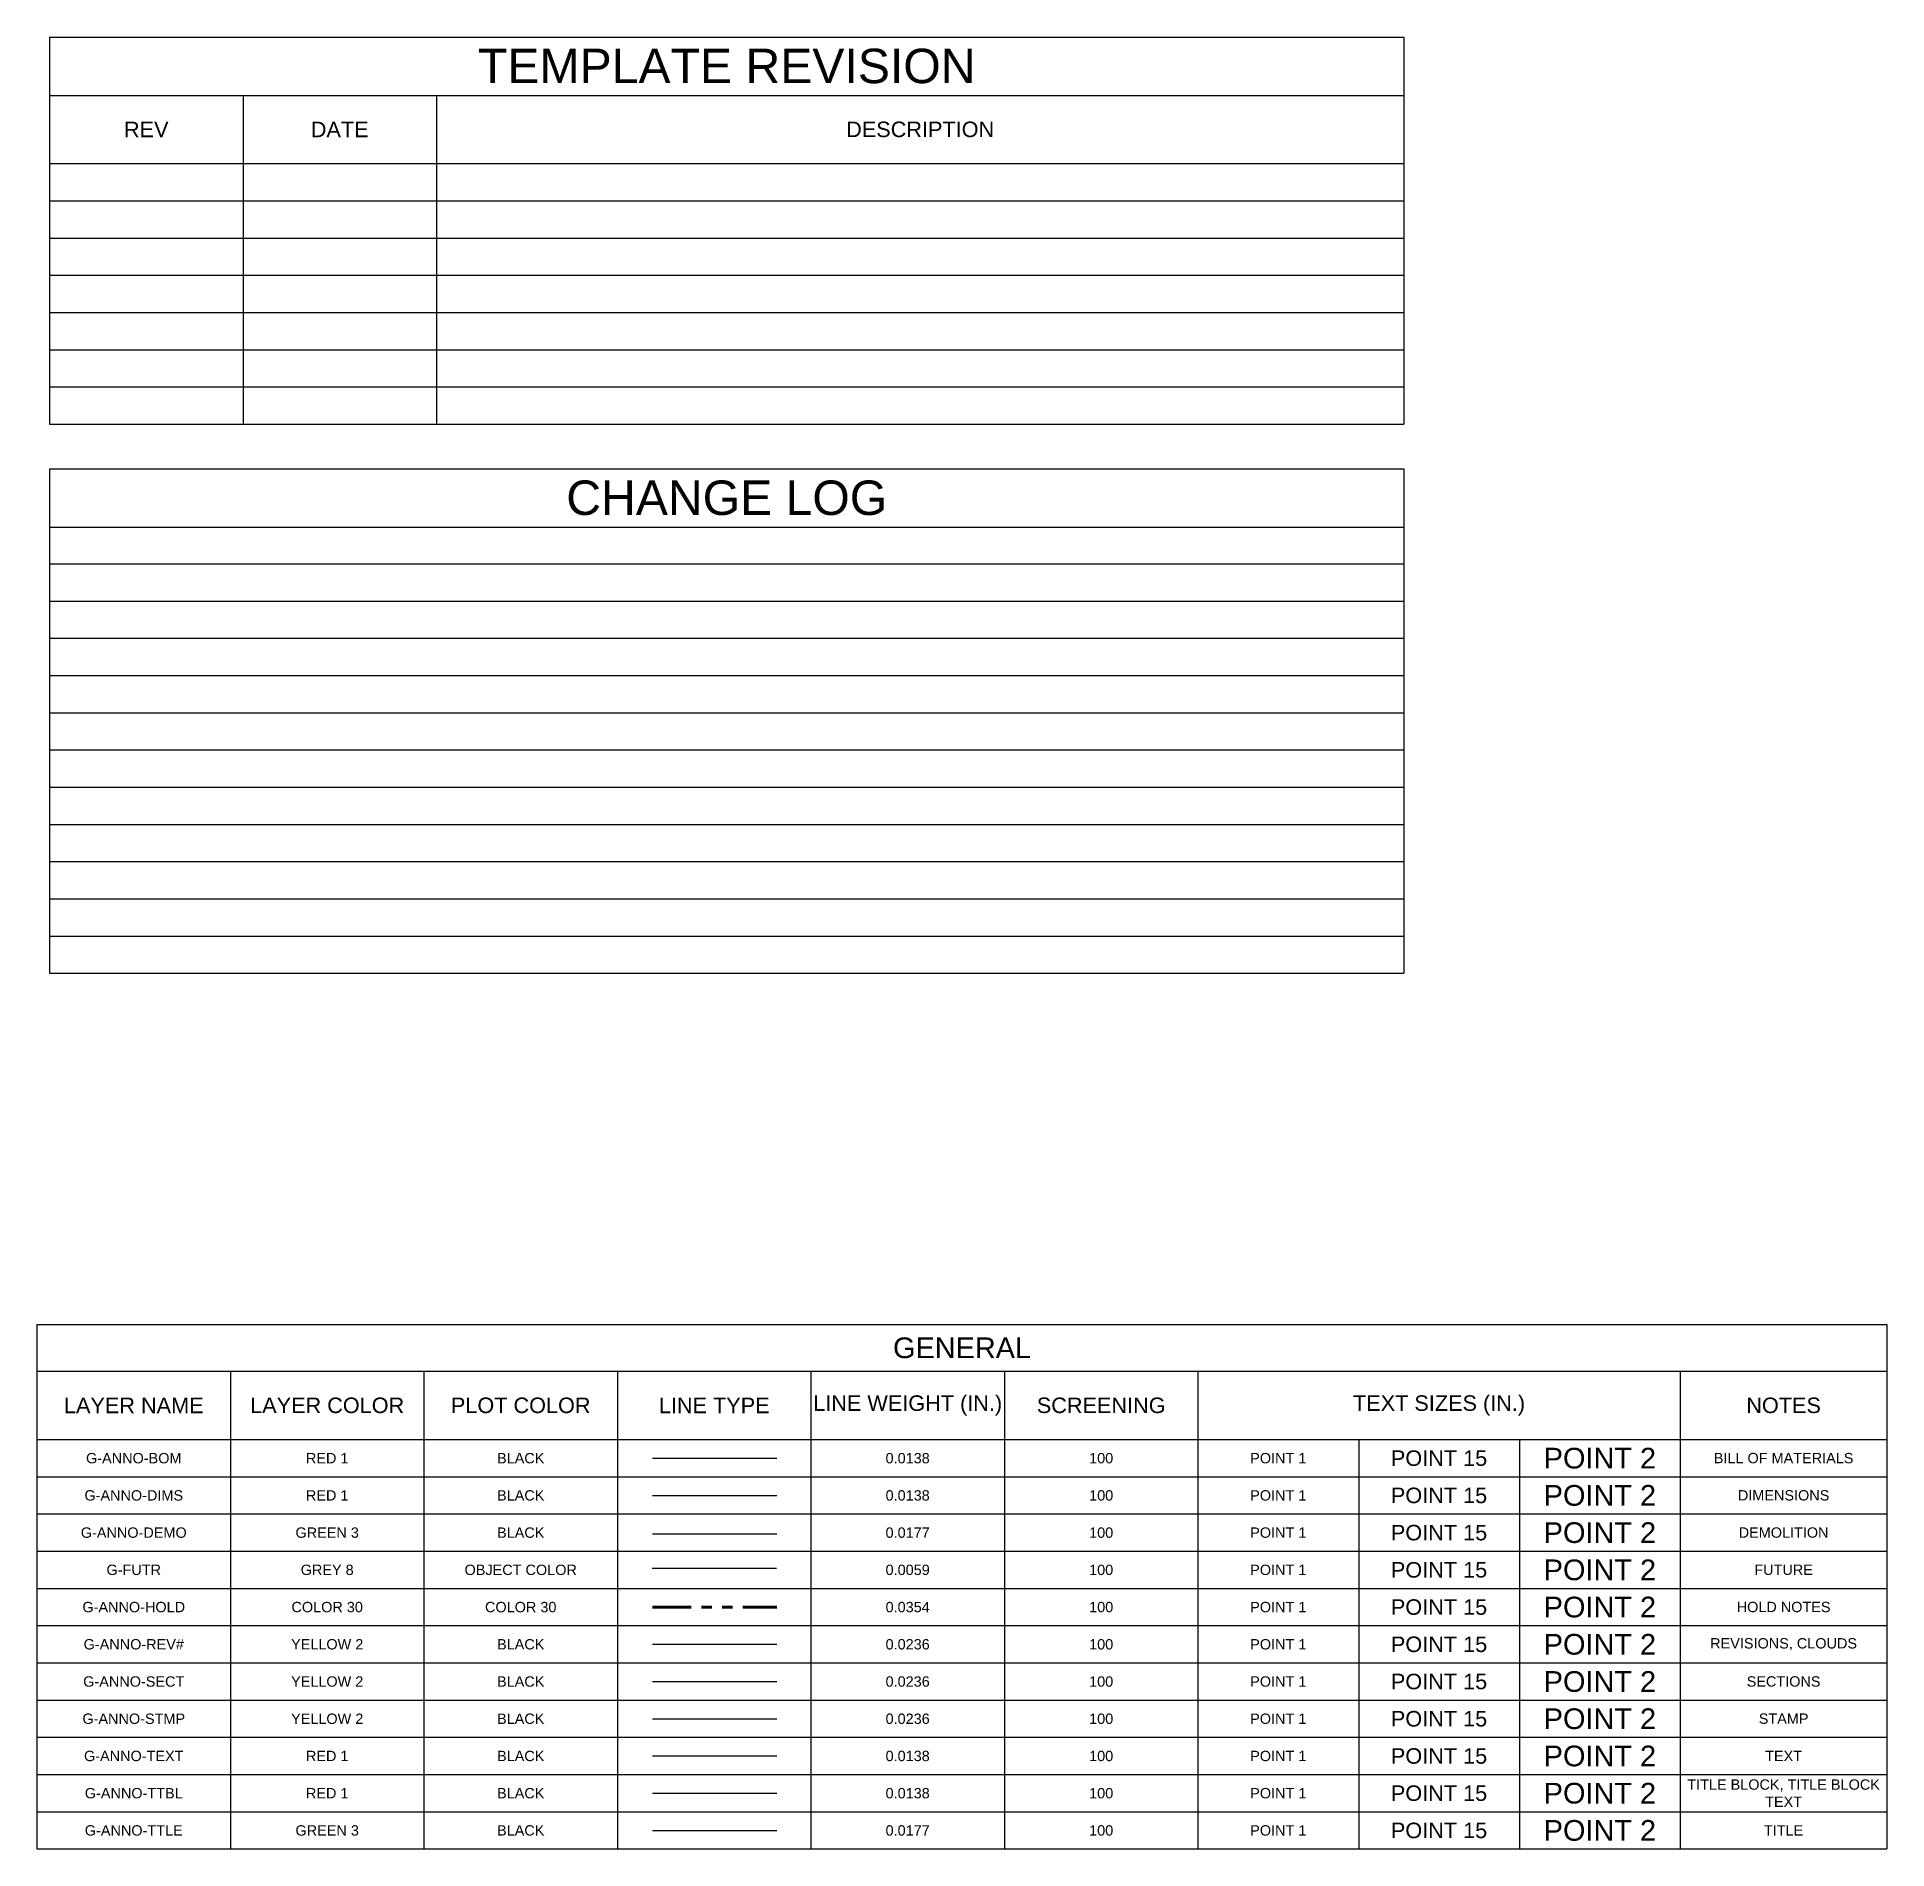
# Model space of a CAD drawing. Header units: inches. Extents: x -19.5 to 31, y -0.1 to 37.8.
# Drawn here: x -19.54 to -1.64, y 20.26 to 37.78 of the extents above; entities that cross this region are included whole.
import ezdxf
from ezdxf.enums import TextEntityAlignment as Align

# ---------------------------------------------------------------- set-up
doc = ezdxf.new("R2010")
doc.units = ezdxf.units.IN
doc.header["$MEASUREMENT"] = 0
doc.linetypes.add('PHANTOM4', pattern=[0.6875, 0.3125, 0.0625, -0.0625, 0.0625, -0.0625, 0.0625, -0.0625])
for name, color, linetype in [('G-ANNO-BOM', 1, 'Continuous'), ('G-ANNO-DEMO', 3, 'Continuous'), ('G-ANNO-DIMS', 1, 'Continuous'), ('G-ANNO-REV1', 2, 'Continuous'), ('G-ANNO-SECT', 2, 'Continuous'), ('G-ANNO-STMP', 2, 'Continuous'), ('G-ANNO-TEXT', 1, 'Continuous'), ('G-ANNO-TTBL', 1, 'Continuous'), ('G-ANNO-TTLE', 3, 'Continuous'), ('G-FUTR', 8, 'Continuous')]:
    doc.layers.add(name, color=color, linetype=linetype)
doc.layers.add('G-ANNO-HOLD', color=30, linetype='PHANTOM4', lineweight=90)
doc.styles.add('NEI-A', font='arial.ttf')

msp = doc.modelspace()

# ---------------------------------------------------------------- texts
at = {"layer": 'G-ANNO-BOM', "style": 'NEI-A'}
for s, height, p in [('G-ANNO-BOM', 0.1, (-18.603, 24.036)), ('RED 1', 0.1, (-16.732, 24.036)), ('BLACK', 0.1, (-14.86, 24.036)), ('0.0138', 0.1, (-11.117, 24.036)), ('100', 0.1, (-9.245, 24.036)), ('POINT 1', 0.1, (-7.532, 24.036)), ('POINT 15', 0.15, (-5.977, 24.036)), ('POINT 2', 0.2, (-4.421, 24.036))]:
    msp.add_text(s, height=height, dxfattribs=at).set_placement(p, align=Align.MIDDLE_CENTER)
at = {"layer": 'G-ANNO-BOM', "insert": (-2.644, 24.036), "char_height": 0.1, "width": 2, "attachment_point": 5, "style": 'NEI-A'}
msp.add_mtext('BILL OF MATERIALS', dxfattribs=at)
at = {"layer": 'G-ANNO-DEMO', "style": 'NEI-A'}
for s, height, p in [('G-ANNO-DEMO', 0.1, (-18.603, 23.316)), ('GREEN 3', 0.1, (-16.732, 23.316)), ('BLACK', 0.1, (-14.86, 23.316)), ('0.0177', 0.1, (-11.117, 23.316)), ('100', 0.1, (-9.245, 23.316)), ('POINT 1', 0.1, (-7.532, 23.316)), ('POINT 15', 0.15, (-5.977, 23.316)), ('POINT 2', 0.2, (-4.421, 23.316))]:
    msp.add_text(s, height=height, dxfattribs=at).set_placement(p, align=Align.MIDDLE_CENTER)
at = {"layer": 'G-ANNO-DEMO', "insert": (-2.644, 23.316), "char_height": 0.1, "width": 2, "attachment_point": 5, "style": 'NEI-A'}
msp.add_mtext('DEMOLITION', dxfattribs=at)
at = {"layer": 'G-ANNO-DIMS', "style": 'NEI-A'}
for s, height, p in [('G-ANNO-DIMS', 0.1, (-18.603, 23.676)), ('RED 1', 0.1, (-16.732, 23.676)), ('BLACK', 0.1, (-14.86, 23.676)), ('0.0138', 0.1, (-11.117, 23.676)), ('100', 0.1, (-9.245, 23.676)), ('POINT 1', 0.1, (-7.532, 23.676)), ('POINT 15', 0.15, (-5.977, 23.676)), ('POINT 2', 0.2, (-4.421, 23.676))]:
    msp.add_text(s, height=height, dxfattribs=at).set_placement(p, align=Align.MIDDLE_CENTER)
at = {"layer": 'G-ANNO-DIMS', "insert": (-2.644, 23.676), "char_height": 0.1, "width": 2, "attachment_point": 5, "style": 'NEI-A'}
msp.add_mtext('DIMENSIONS', dxfattribs=at)
at = {"layer": 'G-ANNO-HOLD', "style": 'NEI-A'}
for s, height, p in [('G-ANNO-HOLD', 0.1, (-18.603, 22.596)), ('COLOR 30', 0.1, (-16.732, 22.596)), ('COLOR 30', 0.1, (-14.86, 22.596)), ('0.0354', 0.1, (-11.117, 22.596)), ('100', 0.1, (-9.245, 22.596)), ('POINT 1', 0.1, (-7.532, 22.596)), ('POINT 15', 0.15, (-5.977, 22.596)), ('POINT 2', 0.2, (-4.421, 22.596))]:
    msp.add_text(s, height=height, dxfattribs=at).set_placement(p, align=Align.MIDDLE_CENTER)
at = {"layer": 'G-ANNO-HOLD', "insert": (-2.644, 22.596), "char_height": 0.1, "width": 2, "attachment_point": 5, "style": 'NEI-A'}
msp.add_mtext('HOLD NOTES', dxfattribs=at)
at = {"layer": 'G-ANNO-REV1', "style": 'NEI-A'}
for s, height, p in [('G-ANNO-REV#', 0.1, (-18.603, 22.236)), ('YELLOW 2', 0.1, (-16.732, 22.236)), ('BLACK', 0.1, (-14.86, 22.236)), ('0.0236', 0.1, (-11.117, 22.236)), ('100', 0.1, (-9.245, 22.236)), ('POINT 1', 0.1, (-7.532, 22.236)), ('POINT 15', 0.15, (-5.977, 22.236)), ('POINT 2', 0.2, (-4.421, 22.236))]:
    msp.add_text(s, height=height, dxfattribs=at).set_placement(p, align=Align.MIDDLE_CENTER)
at = {"layer": 'G-ANNO-REV1', "insert": (-2.644, 22.236), "char_height": 0.1, "width": 2, "attachment_point": 5, "style": 'NEI-A'}
msp.add_mtext('REVISIONS, CLOUDS', dxfattribs=at)
at = {"layer": 'G-ANNO-SECT', "style": 'NEI-A'}
for s, height, p in [('G-ANNO-SECT', 0.1, (-18.603, 21.876)), ('YELLOW 2', 0.1, (-16.732, 21.876)), ('BLACK', 0.1, (-14.86, 21.876)), ('0.0236', 0.1, (-11.117, 21.876)), ('100', 0.1, (-9.245, 21.876)), ('POINT 1', 0.1, (-7.532, 21.876)), ('POINT 15', 0.15, (-5.977, 21.876)), ('POINT 2', 0.2, (-4.421, 21.876))]:
    msp.add_text(s, height=height, dxfattribs=at).set_placement(p, align=Align.MIDDLE_CENTER)
at = {"layer": 'G-ANNO-SECT', "insert": (-2.644, 21.876), "char_height": 0.1, "width": 2, "attachment_point": 5, "style": 'NEI-A'}
msp.add_mtext('SECTIONS', dxfattribs=at)
at = {"layer": 'G-ANNO-STMP', "style": 'NEI-A'}
for s, height, p in [('G-ANNO-STMP', 0.1, (-18.603, 21.516)), ('YELLOW 2', 0.1, (-16.732, 21.516)), ('BLACK', 0.1, (-14.86, 21.516)), ('0.0236', 0.1, (-11.117, 21.516)), ('100', 0.1, (-9.245, 21.516)), ('POINT 1', 0.1, (-7.532, 21.516)), ('POINT 15', 0.15, (-5.977, 21.516)), ('POINT 2', 0.2, (-4.421, 21.516))]:
    msp.add_text(s, height=height, dxfattribs=at).set_placement(p, align=Align.MIDDLE_CENTER)
at = {"layer": 'G-ANNO-STMP', "insert": (-2.644, 21.516), "char_height": 0.1, "width": 2, "attachment_point": 5, "style": 'NEI-A'}
msp.add_mtext('STAMP', dxfattribs=at)
at = {"layer": 'G-ANNO-TEXT', "style": 'NEI-A'}
for s, height, p in [('G-ANNO-TEXT', 0.1, (-18.603, 21.156)), ('RED 1', 0.1, (-16.732, 21.156)), ('BLACK', 0.1, (-14.86, 21.156)), ('0.0138', 0.1, (-11.117, 21.156)), ('100', 0.1, (-9.245, 21.156)), ('POINT 1', 0.1, (-7.532, 21.156)), ('POINT 15', 0.15, (-5.977, 21.156)), ('POINT 2', 0.2, (-4.421, 21.156))]:
    msp.add_text(s, height=height, dxfattribs=at).set_placement(p, align=Align.MIDDLE_CENTER)
at = {"layer": 'G-ANNO-TEXT', "insert": (-2.644, 21.156), "char_height": 0.1, "width": 2, "attachment_point": 5, "style": 'NEI-A'}
msp.add_mtext('TEXT', dxfattribs=at)
at = {"layer": 'G-ANNO-TTBL', "style": 'NEI-A'}
for s, height, p in [('G-ANNO-TTBL', 0.1, (-18.603, 20.796)), ('RED 1', 0.1, (-16.732, 20.796)), ('BLACK', 0.1, (-14.86, 20.796)), ('0.0138', 0.1, (-11.117, 20.796)), ('100', 0.1, (-9.245, 20.796)), ('POINT 1', 0.1, (-7.532, 20.796)), ('POINT 15', 0.15, (-5.977, 20.796)), ('POINT 2', 0.2, (-4.421, 20.796))]:
    msp.add_text(s, height=height, dxfattribs=at).set_placement(p, align=Align.MIDDLE_CENTER)
at = {"layer": 'G-ANNO-TTBL', "insert": (-2.644, 20.796), "char_height": 0.1, "width": 2, "attachment_point": 5, "style": 'NEI-A'}
msp.add_mtext('TITLE BLOCK, TITLE BLOCK TEXT', dxfattribs=at)
at = {"layer": 'G-ANNO-TTLE', "style": 'NEI-A'}
for s, height, p in [('G-ANNO-TTLE', 0.1, (-18.603, 20.436)), ('GREEN 3', 0.1, (-16.732, 20.436)), ('BLACK', 0.1, (-14.86, 20.436)), ('0.0177', 0.1, (-11.117, 20.436)), ('100', 0.1, (-9.245, 20.436)), ('POINT 1', 0.1, (-7.532, 20.436)), ('POINT 15', 0.15, (-5.977, 20.436)), ('POINT 2', 0.2, (-4.421, 20.436))]:
    msp.add_text(s, height=height, dxfattribs=at).set_placement(p, align=Align.MIDDLE_CENTER)
at = {"layer": 'G-ANNO-TTLE', "insert": (-2.644, 20.436), "char_height": 0.1, "width": 2, "attachment_point": 5, "style": 'NEI-A'}
msp.add_mtext('TITLE', dxfattribs=at)
at = {"layer": 'G-FUTR', "style": 'NEI-A'}
for s, height, p in [('G-FUTR', 0.1, (-18.603, 22.956)), ('GREY 8', 0.1, (-16.732, 22.956)), ('OBJECT COLOR', 0.1, (-14.86, 22.956)), ('0.0059', 0.1, (-11.117, 22.956)), ('100', 0.1, (-9.245, 22.956)), ('POINT 1', 0.1, (-7.532, 22.956)), ('POINT 15', 0.15, (-5.977, 22.956)), ('POINT 2', 0.2, (-4.421, 22.956))]:
    msp.add_text(s, height=height, dxfattribs=at).set_placement(p, align=Align.MIDDLE_CENTER)
at = {"layer": 'G-FUTR', "insert": (-2.644, 22.956), "char_height": 0.1, "width": 2, "attachment_point": 5, "style": 'NEI-A'}
msp.add_mtext('FUTURE', dxfattribs=at)

# ---------------------------------------------------------------- blocks, each defined once
blk = doc.blocks.new('*T6')
at = {"color": 0, "linetype": 'ByBlock', "lineweight": -2, "transparency": 16777216}
for p, q in [((0, 0), (17.895, 0)), ((0, 0), (0, -5.072)), ((17.895, 0), (17.895, -5.072)), ((0, -0.453), (17.895, -0.453)), ((1.872, -0.453), (1.872, -5.072)), ((3.743, -0.453), (3.743, -5.072)), ((5.615, -0.453), (5.615, -5.072)), ((7.486, -0.453), (7.486, -5.072)), ((9.358, -0.453), (9.358, -5.072)), ((11.23, -0.453), (11.23, -5.072)), ((15.895, -0.453), (15.895, -5.072)), ((0, -1.112), (17.895, -1.112)), ((12.785, -1.112), (12.785, -5.072)), ((14.34, -1.112), (14.34, -5.072)), ((0, -1.472), (17.895, -1.472)), ((0, -1.832), (17.895, -1.832)), ((0, -2.192), (17.895, -2.192)), ((0, -2.552), (17.895, -2.552)), ((0, -2.912), (17.895, -2.912)), ((0, -3.272), (17.895, -3.272)), ((0, -3.632), (17.895, -3.632)), ((0, -3.992), (17.895, -3.992)), ((0, -4.352), (17.895, -4.352)), ((0, -4.712), (17.895, -4.712)), ((0, -5.072), (17.895, -5.072))]:
    blk.add_line(p, q, dxfattribs=at)
at = {"color": 0, "transparency": 16777216, "attachment_point": 5, "style": 'NEI-A'}
for s, insert, char_height, width in [('GENERAL', (8.948, -0.227), 0.2, 17.7751), ('LAYER NAME', (0.936, -0.783), 0.15, 1.75162), ('LAYER COLOR', (2.807, -0.783), 0.15, 1.75162), ('PLOT COLOR', (4.679, -0.783), 0.15, 1.75162), ('LINE TYPE', (6.551, -0.783), 0.15, 1.75162), ('LINE WEIGHT (IN.)', (8.422, -0.783), 0.15, 1.75162), ('SCREENING', (10.294, -0.783), 0.15, 1.75162), ('TEXT SIZES (IN.)', (13.562, -0.783), 0.15, 4.5454), ('NOTES', (16.895, -0.783), 0.15, 1.88)]:
    blk.add_mtext(s, dxfattribs=dict(at, insert=insert, char_height=char_height, width=width))
blk = doc.blocks.new('*T4')
at = {"color": 0, "linetype": 'ByBlock', "lineweight": -2, "transparency": 16777216}
for p, q in [((0, 0), (13.101, 0)), ((0, 0), (0, -4.879)), ((13.101, 0), (13.101, -4.879)), ((0, -0.564), (13.101, -0.564)), ((0, -0.919), (13.101, -0.919)), ((0, -1.279), (13.101, -1.279)), ((0, -1.639), (13.101, -1.639)), ((0, -1.999), (13.101, -1.999)), ((0, -2.359), (13.101, -2.359)), ((0, -2.719), (13.101, -2.719)), ((0, -3.079), (13.101, -3.079)), ((0, -3.439), (13.101, -3.439)), ((0, -3.799), (13.101, -3.799)), ((0, -4.159), (13.101, -4.159)), ((0, -4.519), (13.101, -4.519)), ((0, -4.879), (13.101, -4.879))]:
    blk.add_line(p, q, dxfattribs=at)
at = {"color": 0, "transparency": 16777216, "insert": (6.551, -0.282), "char_height": 0.33333, "width": 12.98132, "attachment_point": 5, "style": 'NEI-A'}
blk.add_mtext('{\\C256;CHANGE LOG}', dxfattribs=at)
blk = doc.blocks.new('*T3')
at = {"color": 0, "linetype": 'ByBlock', "lineweight": -2, "transparency": 16777216}
for p, q in [((0, 0), (13.101, 0)), ((0, 0), (0, -3.744)), ((13.101, 0), (13.101, -3.744)), ((0, -0.564), (13.101, -0.564)), ((1.872, -0.564), (1.872, -3.744)), ((3.743, -0.564), (3.743, -3.744)), ((0, -1.224), (13.101, -1.224)), ((0, -1.584), (13.101, -1.584)), ((0, -1.944), (13.101, -1.944)), ((0, -2.304), (13.101, -2.304)), ((0, -2.664), (13.101, -2.664)), ((0, -3.024), (13.101, -3.024)), ((0, -3.384), (13.101, -3.384)), ((0, -3.744), (13.101, -3.744))]:
    blk.add_line(p, q, dxfattribs=at)
at = {"color": 0, "transparency": 16777216, "attachment_point": 5, "style": 'NEI-A'}
for s, insert, char_height, width in [('{\\C256;TEMPLATE REVISION}', (6.551, -0.282), 0.33333, 12.98132), ('REV', (0.936, -0.894), 0.15, 1.75162), ('DATE', (2.807, -0.894), 0.15, 1.75162), ('DESCRIPTION', (8.422, -0.894), 0.15, 9.23809)]:
    blk.add_mtext(s, dxfattribs=dict(at, insert=insert, char_height=char_height, width=width))

# ---------------------------------------------------------------- linework, layer by layer
at = {"layer": 'G-ANNO-BOM'}
msp.add_line((-13.586, 24.036), (-12.383, 24.036), dxfattribs=at)
at = {"layer": 'G-ANNO-DEMO'}
msp.add_line((-13.586, 23.303), (-12.383, 23.303), dxfattribs=at)
at = {"layer": 'G-ANNO-DIMS'}
msp.add_line((-13.586, 23.676), (-12.383, 23.676), dxfattribs=at)
at = {"layer": 'G-ANNO-HOLD'}
msp.add_line((-13.586, 22.596), (-12.383, 22.596), dxfattribs=at)
at = {"layer": 'G-ANNO-REV1'}
msp.add_line((-13.586, 22.236), (-12.383, 22.236), dxfattribs=at)
at = {"layer": 'G-ANNO-SECT'}
msp.add_line((-13.586, 21.876), (-12.383, 21.876), dxfattribs=at)
at = {"layer": 'G-ANNO-STMP'}
msp.add_line((-13.586, 21.516), (-12.383, 21.516), dxfattribs=at)
at = {"layer": 'G-ANNO-TEXT'}
msp.add_line((-13.586, 21.156), (-12.383, 21.156), dxfattribs=at)
at = {"layer": 'G-ANNO-TTBL'}
msp.add_line((-13.586, 20.796), (-12.383, 20.796), dxfattribs=at)
at = {"layer": 'G-ANNO-TTLE'}
msp.add_line((-13.586, 20.436), (-12.383, 20.436), dxfattribs=at)
at = {"layer": 'G-FUTR'}
msp.add_line((-13.59, 22.972), (-12.387, 22.972), dxfattribs=at)

# ---------------------------------------------------------------- block references
for name, p in [('*T3', (-19.418, 37.78)), ('*T4', (-19.418, 33.604)), ('*T6', (-19.539, 25.329))]:
    msp.add_blockref(name, p)

msp.set_redraw_order([(e.dxf.handle, doc.entitydb.next_handle()) for e in msp.query("TEXT MTEXT ATTDEF DIMENSION ARC_DIMENSION")])  # texts and dimensions are drawn at this point

doc.saveas('drawing.dxf')
